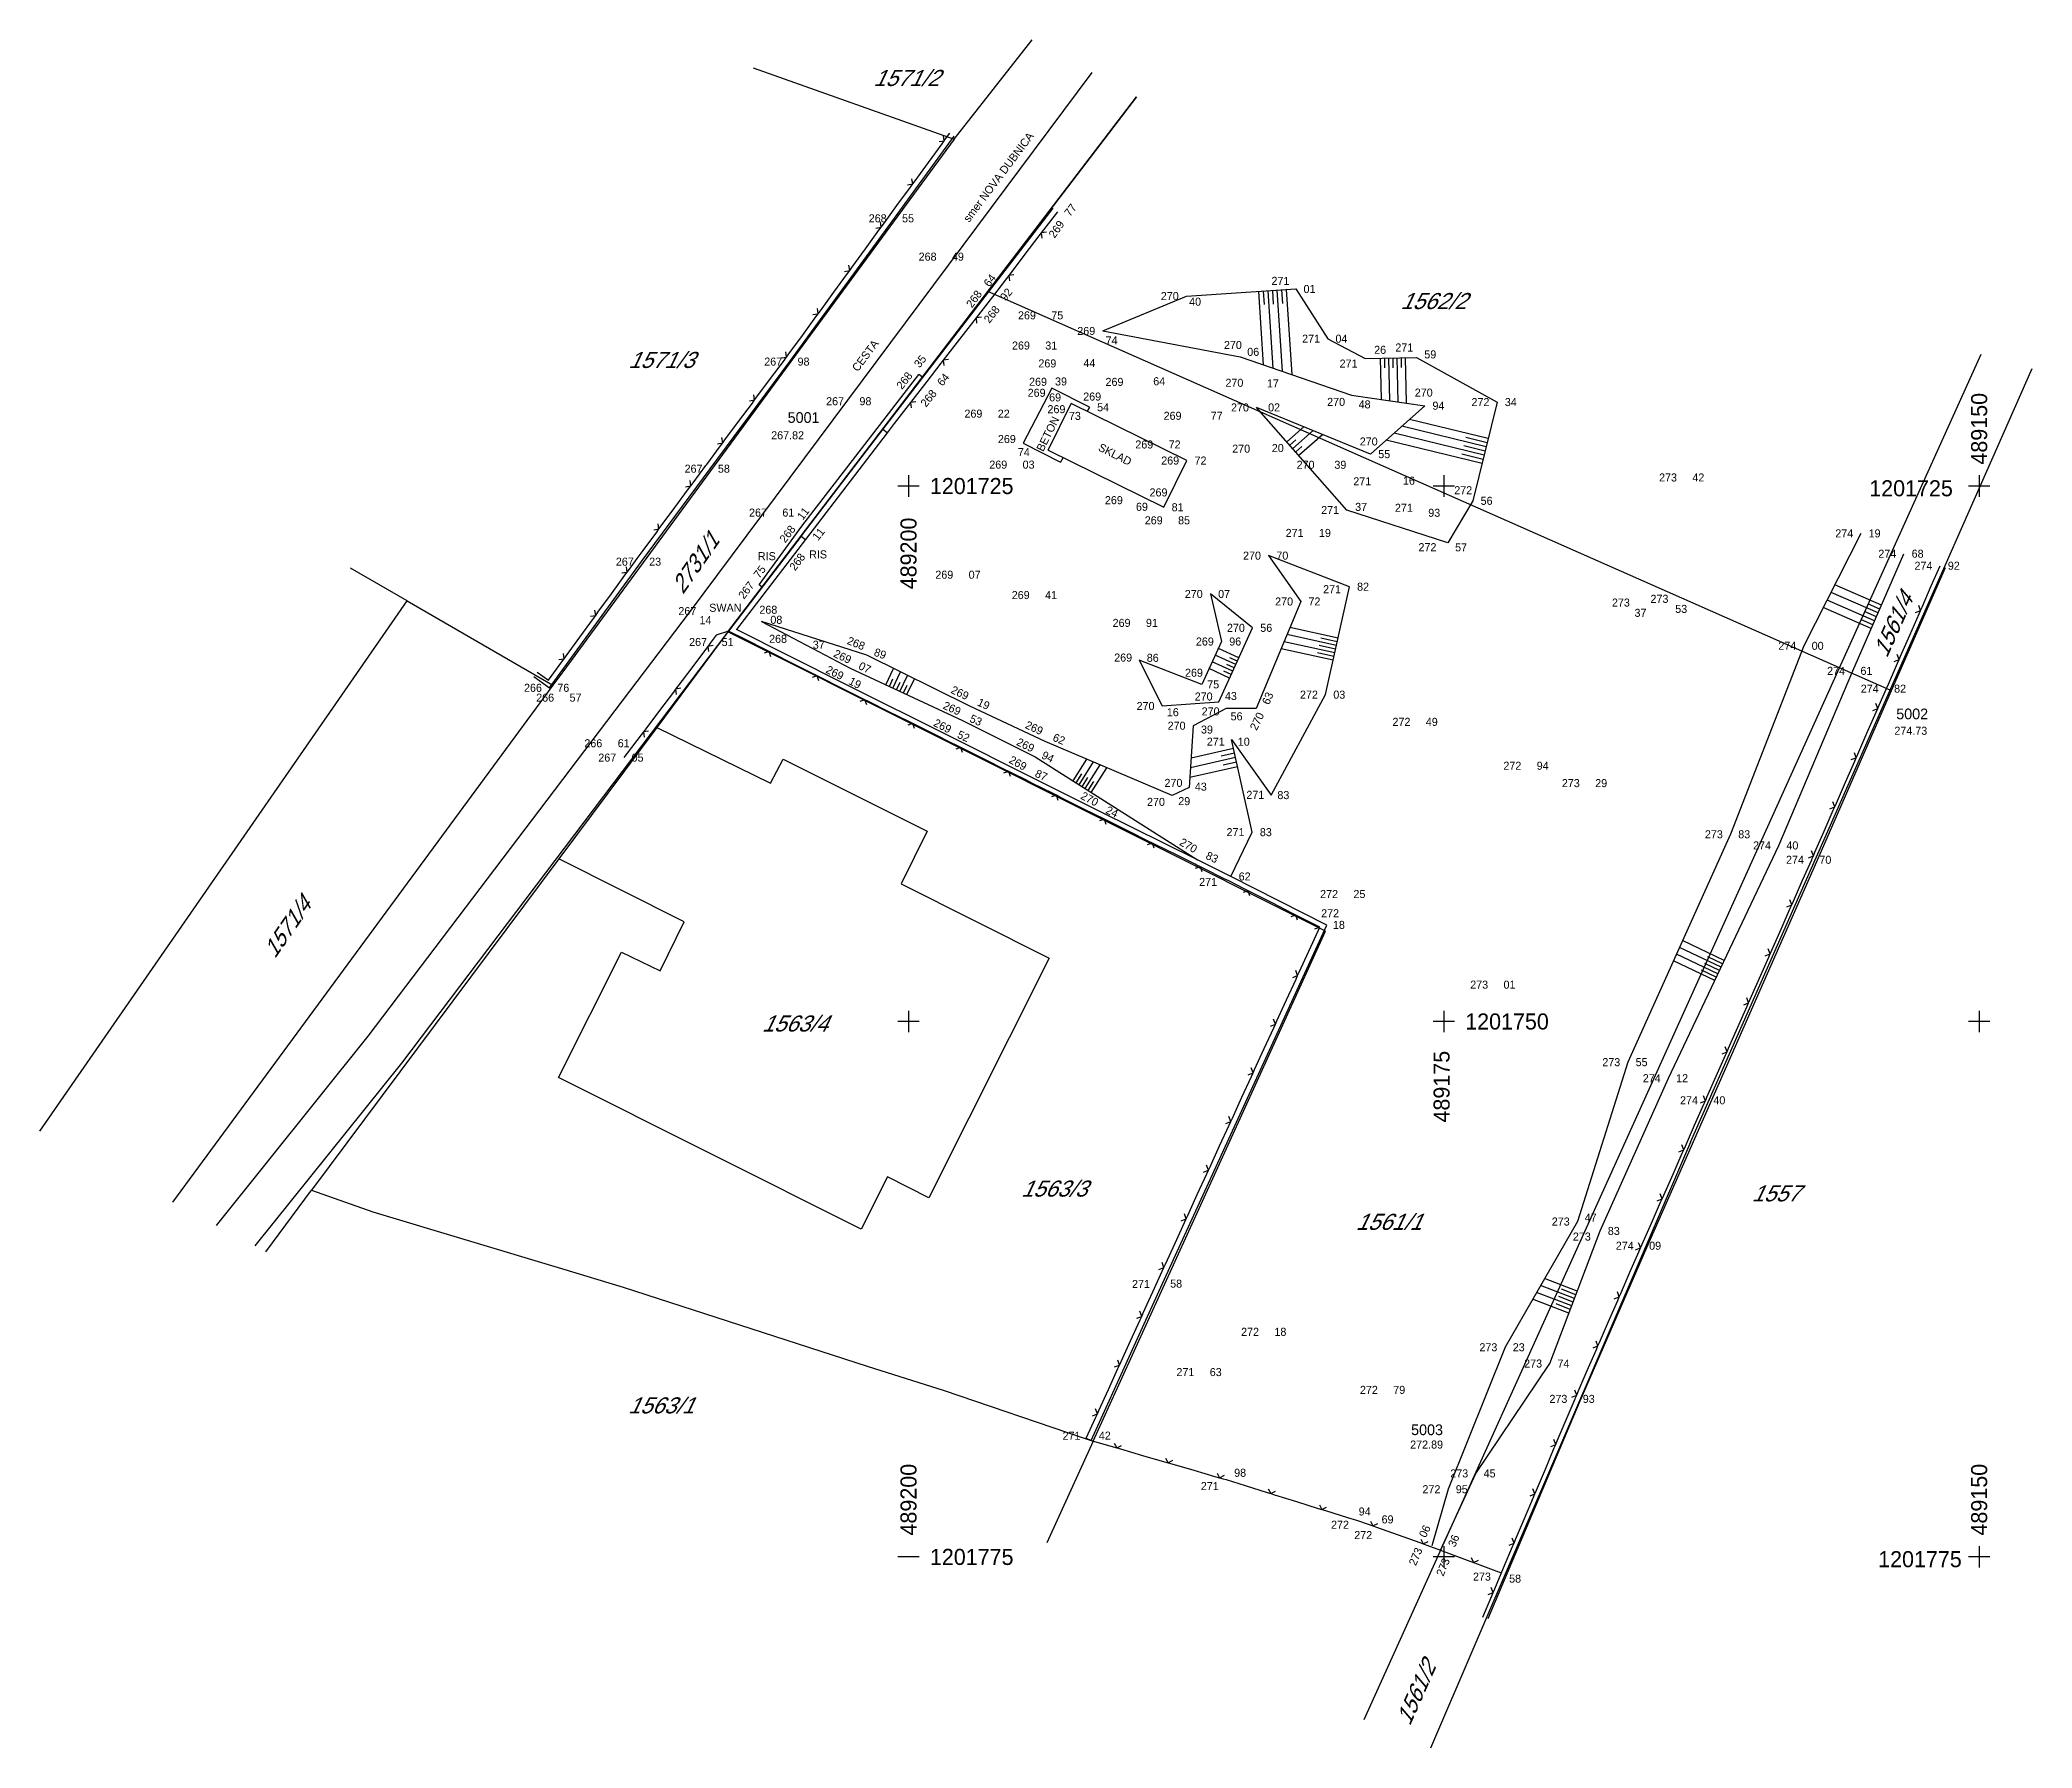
# Model space of a CAD drawing. Extents: x -489240.6 to -489147.5, y -1201783.9 to -1201704.2.
import ezdxf
from ezdxf.enums import TextEntityAlignment as Align

# ---------------------------------------------------------------- set-up
doc = ezdxf.new("R2010")
doc.units = 0
for name, pattern in [('4230', [0]), ('BODKOCIARKOVANA_2', [0]), ('DASHDOT', [0])]:
    doc.linetypes.add(name, pattern=pattern)
for name, color, linetype in [('10', 7, 'CONTINUOUS'), ('2', 7, 'CONTINUOUS'), ('21', 7, 'CONTINUOUS'), ('22', 7, 'CONTINUOUS'), ('30', 7, 'CONTINUOUS'), ('33', 7, 'CONTINUOUS'), ('34', 7, 'CONTINUOUS'), ('6', 7, 'CONTINUOUS')]:
    doc.layers.add(name, color=color, linetype=linetype)

msp = doc.modelspace()

# ---------------------------------------------------------------- texts
at = {"layer": '10', "color": 0, "linetype": 'CONTINUOUS'}
for s, rotation, p in [('smer NOVA DUBNICA', 53.06479, (-489195.797, -1201710.578)), ('CESTA', 53.06479, (-489202.017, -1201718.91)), ('BETON', 63.55517, (-489193.494, -1201722.564)), ('SKLAD', 333.21793, (-489190.353, -1201723.523)), ('RIS', 360, (-489206.616, -1201728.274)), ('RIS', 360, (-489204.222, -1201728.193)), ('SWAN', 360, (-489208.553, -1201730.683))]:
    msp.add_text(s, height=0.375, rotation=rotation, dxfattribs=at).set_placement(p, align=Align.MIDDLE)
at = {"layer": '2', "color": 0, "linetype": 'CONTINUOUS'}
for s, p in [('5001', (-489205.643, -1201722.052)), ('5002', (-489153.87, -1201735.891)), ('5003', (-489176.526, -1201769.313))]:
    msp.add_text(s, height=0.5, dxfattribs=at).set_placement(p)
at = {"layer": '33', "color": 0, "linetype": 'CONTINUOUS'}
for s, p in [('489150', (-489150, -1201724)), ('489200', (-489200, -1201729.822)), ('489175', (-489175.104, -1201754.718)), ('489200', (-489200, -1201774)), ('489150', (-489150, -1201774))]:
    msp.add_text(s, height=0.75, rotation=90, dxfattribs=at).set_placement(p, align=Align.MIDDLE_LEFT)
for s, p in [('1201725', (-489199, -1201725)), ('1201725', (-489155.131, -1201725.104)), ('1201750', (-489174, -1201750)), ('1201775', (-489199, -1201775)), ('1201775', (-489154.715, -1201775.104))]:
    msp.add_text(s, height=0.75, dxfattribs=at).set_placement(p, align=Align.MIDDLE_LEFT)
at = {"layer": '34', "color": 0, "linetype": 'CONTINUOUS', "oblique": 25.5}
for s, p in [('1571/2', (-489201.647, -1201706.322)), ('1562/2', (-489177.028, -1201716.738)), ('1571/3', (-489213.089, -1201719.488)), ('1563/4', (-489206.853, -1201750.47)), ('1563/3', (-489194.748, -1201758.178)), ('1557', (-489160.628, -1201758.4)), ('1561/1', (-489179.116, -1201759.731)), ('1563/1', (-489213.106, -1201768.3))]:
    msp.add_text(s, height=0.75, dxfattribs=at).set_placement(p)
for s, rotation, p in [('2731/1', 55.301, (-489210.536, -1201730.095)), ('1561/4', 65.889, (-489154.306, -1201733.059)), ('1571/4', 55.301, (-489229.589, -1201747.095)), ('1561/2', 66.006, (-489176.588, -1201782.922))]:
    msp.add_text(s, height=0.75, rotation=rotation, dxfattribs=at).set_placement(p)
at = {"layer": '6', "color": 0, "linetype": 'CONTINUOUS'}
for s, p in [('268', (-489201.02, -1201712.5)), ('268', (-489198.69, -1201714.29)), ('271', (-489182.211, -1201715.42)), ('270', (-489187.38, -1201716.13)), ('269', (-489194.05, -1201717.03)), ('269', (-489191.28, -1201717.76)), ('271', (-489180.78, -1201718.12)), ('267', (-489205.9, -1201719.19)), ('269', (-489194.33, -1201718.44)), ('269', (-489193.097, -1201719.275)), ('270', (-489184.432, -1201718.414)), ('271', (-489176.426, -1201718.532)), ('269', (-489193.532, -1201720.132)), ('269', (-489189.961, -1201720.138)), ('270', (-489184.362, -1201720.179)), ('271', (-489179.03, -1201719.283)), ('267', (-489203.01, -1201721.04)), ('269', (-489193.598, -1201720.646)), ('269', (-489191.003, -1201720.822)), ('270', (-489179.611, -1201721.072)), ('270', (-489175.519, -1201720.637)), ('272', (-489172.87, -1201721.08)), ('269', (-489196.55, -1201721.62)), ('269', (-489192.672, -1201721.411)), ('269', (-489187.249, -1201721.72)), ('270', (-489184.1, -1201721.33)), ('269', (-489194.988, -1201722.806)), ('270', (-489178.089, -1201722.92)), ('269', (-489188.57, -1201723.06)), ('269', (-489187.36, -1201723.81)), ('270', (-489184.045, -1201723.256)), ('267', (-489209.62, -1201724.19)), ('269', (-489195.39, -1201724)), ('270', (-489181.037, -1201724.007)), ('271', (-489178.39, -1201724.78)), ('273', (-489164.11, -1201724.6)), ('269', (-489189.99, -1201725.66)), ('269', (-489187.906, -1201725.298)), ('272', (-489173.675, -1201725.196)), ('267', (-489206.61, -1201726.24)), ('269', (-489188.13, -1201726.6)), ('271', (-489179.89, -1201726.12)), ('271', (-489176.446, -1201726.016)), ('271', (-489181.55, -1201727.19)), ('274', (-489155.88, -1201727.21)), ('267', (-489212.83, -1201728.53)), ('270', (-489183.54, -1201728.25)), ('272', (-489175.345, -1201727.854)), ('274', (-489153.87, -1201728.16)), ('269', (-489197.91, -1201729.14)), ('274', (-489152.18, -1201728.72)), ('269', (-489194.34, -1201730.09)), ('270', (-489186.26, -1201730.04)), ('270', (-489182.04, -1201730.39)), ('271', (-489179.8, -1201729.817)), ('273', (-489166.31, -1201730.44)), ('273', (-489164.511, -1201730.266)), ('267', (-489209.91, -1201730.84)), ('268', (-489206.128, -1201730.776)), ('267', (-489209.409, -1201732.283)), ('268', (-489205.674, -1201732.133)), ('269', (-489189.63, -1201731.39)), ('269', (-489185.74, -1201732.26)), ('270', (-489184.29, -1201731.62)), ('269', (-489189.556, -1201733.009)), ('274', (-489158.54, -1201732.46)), ('269', (-489186.25, -1201733.717)), ('274', (-489156.26, -1201733.63)), ('266', (-489217.12, -1201734.42)), ('266', (-489216.55, -1201734.88)), ('270', (-489185.797, -1201734.827)), ('272', (-489180.88, -1201734.74)), ('274', (-489154.69, -1201734.46)), ('270', (-489188.51, -1201735.27)), ('270', (-489185.472, -1201735.522)), ('272', (-489176.56, -1201736.01)), ('270', (-489187.06, -1201736.19)), ('271', (-489185.232, -1201736.936)), ('266', (-489214.3, -1201737.01)), ('267', (-489213.65, -1201737.68)), ('272', (-489171.38, -1201738.06)), ('270', (-489188.024, -1201739.747)), ('270', (-489187.207, -1201738.86)), ('271', (-489183.384, -1201739.418)), ('273', (-489168.65, -1201738.87)), ('271', (-489184.31, -1201741.16)), ('273', (-489161.97, -1201741.26)), ('274', (-489159.72, -1201741.78)), ('274', (-489158.18, -1201742.45)), ('271', (-489185.589, -1201743.484)), ('272', (-489179.94, -1201744.05)), ('272', (-489179.891, -1201744.947)), ('273', (-489172.93, -1201748.28)), ('273', (-489166.76, -1201751.9)), ('274', (-489164.87, -1201752.65)), ('274', (-489163.13, -1201753.68)), ('273', (-489169.12, -1201759.34)), ('273', (-489168.135, -1201760.042)), ('274', (-489166.13, -1201760.47)), ('271', (-489188.724, -1201762.255)), ('272', (-489183.63, -1201764.49)), ('273', (-489172.5, -1201765.21)), ('271', (-489186.65, -1201766.37)), ('273', (-489170.41, -1201765.97)), ('272', (-489178.08, -1201767.2)), ('273', (-489169.23, -1201767.62)), ('271', (-489191.968, -1201769.345)), ('273', (-489173.86, -1201771.1)), ('271', (-489185.511, -1201771.69)), ('272', (-489175.16, -1201771.84)), ('272', (-489179.43, -1201773.496)), ('272', (-489178.345, -1201773.98)), ('273', (-489172.801, -1201775.919))]:
    msp.add_text(s, height=0.375, dxfattribs=at).set_placement(p, align=Align.MIDDLE_RIGHT)
for s, p in [('55', (-489200.3, -1201712.5)), ('49', (-489197.97, -1201714.29)), ('40', (-489186.894, -1201716.393)), ('01', (-489181.55, -1201715.8)), ('75', (-489193.33, -1201717.03)), ('74', (-489190.794, -1201718.199)), ('04', (-489180.06, -1201718.12)), ('98', (-489205.18, -1201719.19)), ('31', (-489193.61, -1201718.44)), ('44', (-489191.832, -1201719.26)), ('06', (-489184.179, -1201718.736)), ('26', (-489178.252, -1201718.64)), ('59', (-489175.91, -1201718.854)), ('39', (-489193.156, -1201720.117)), ('64', (-489188.57, -1201720.107)), ('98', (-489202.29, -1201721.04)), ('69', (-489193.432, -1201720.861)), ('17', (-489183.262, -1201720.208)), ('34', (-489172.15, -1201721.08)), ('22', (-489195.83, -1201721.62)), ('73', (-489192.507, -1201721.725)), ('54', (-489191.19, -1201721.32)), ('77', (-489185.885, -1201721.72)), ('02', (-489183.205, -1201721.33)), ('48', (-489178.979, -1201721.188)), ('94', (-489175.53, -1201721.25)), ('267.82', (-489206.412, -1201722.631)), ('74', (-489194.892, -1201723.418)), ('72', (-489187.85, -1201723.06)), ('72', (-489186.64, -1201723.81)), ('20', (-489183.033, -1201723.227)), ('55', (-489178.06, -1201723.51)), ('58', (-489208.9, -1201724.19)), ('03', (-489194.67, -1201724)), ('39', (-489180.111, -1201724.007)), ('16', (-489176.909, -1201724.75)), ('42', (-489163.39, -1201724.6)), ('56', (-489173.28, -1201725.69)), ('61', (-489205.89, -1201726.24)), ('69', (-489189.377, -1201725.968)), ('81', (-489187.71, -1201725.99)), ('85', (-489187.41, -1201726.6)), ('37', (-489179.14, -1201725.973)), ('93', (-489175.726, -1201726.249)), ('19', (-489180.83, -1201727.19)), ('19', (-489155.16, -1201727.21)), ('23', (-489212.11, -1201728.53)), ('70', (-489182.82, -1201728.25)), ('57', (-489174.473, -1201727.862)), ('68', (-489153.15, -1201728.16)), ('07', (-489197.19, -1201729.14)), ('92', (-489151.46, -1201728.72)), ('41', (-489193.62, -1201730.09)), ('07', (-489185.54, -1201730.04)), ('72', (-489181.32, -1201730.39)), ('82', (-489179.05, -1201729.7)), ('14', (-489209.76, -1201731.263)), ('08', (-489206.45, -1201731.245)), ('37', (-489166.094, -1201730.92)), ('53', (-489164.191, -1201730.736)), ('51', (-489208.726, -1201732.284)), ('91', (-489188.91, -1201731.39)), ('96', (-489185.02, -1201732.26)), ('56', (-489183.57, -1201731.62)), ('37', (-489204.47, -1201732.409)), ('86', (-489188.872, -1201733.021)), ('00', (-489157.82, -1201732.46)), ('61', (-489155.54, -1201733.63)), ('76', (-489216.4, -1201734.42)), ('57', (-489215.83, -1201734.88)), ('75', (-489186.049, -1201734.26)), ('43', (-489185.222, -1201734.803)), ('03', (-489180.16, -1201734.74)), ('82', (-489153.97, -1201734.46)), ('16', (-489187.935, -1201735.56)), ('56', (-489184.957, -1201735.752)), ('49', (-489175.84, -1201736.01)), ('39', (-489186.34, -1201736.371)), ('10', (-489184.621, -1201736.937)), ('274.73', (-489153.957, -1201736.426)), ('61', (-489213.58, -1201737.01)), ('05', (-489212.93, -1201737.68)), ('94', (-489170.66, -1201738.06)), ('29', (-489187.4, -1201739.712)), ('43', (-489186.626, -1201739.035)), ('83', (-489182.772, -1201739.43)), ('29', (-489167.93, -1201738.87)), ('83', (-489183.59, -1201741.16)), ('83', (-489161.25, -1201741.26)), ('40', (-489159, -1201741.78)), ('70', (-489157.46, -1201742.45)), ('62', (-489184.58, -1201743.23)), ('25', (-489179.22, -1201744.05)), ('18', (-489180.178, -1201745.49)), ('01', (-489172.21, -1201748.28)), ('55', (-489166.04, -1201751.9)), ('12', (-489164.15, -1201752.65)), ('40', (-489162.41, -1201753.68)), ('47', (-489168.418, -1201759.153)), ('83', (-489167.34, -1201759.78)), ('09', (-489165.41, -1201760.47)), ('58', (-489187.78, -1201762.24)), ('18', (-489182.91, -1201764.49)), ('23', (-489171.78, -1201765.21)), ('63', (-489185.93, -1201766.37)), ('74', (-489169.69, -1201765.97)), ('79', (-489177.36, -1201767.2)), ('93', (-489168.51, -1201767.62)), ('42', (-489191.11, -1201769.336)), ('272.89', (-489176.57, -1201769.753)), ('98', (-489184.791, -1201771.071)), ('45', (-489173.14, -1201771.1)), ('95', (-489174.44, -1201771.84)), ('94', (-489178.973, -1201772.877)), ('69', (-489177.906, -1201773.248)), ('58', (-489171.95, -1201776.013))]:
    msp.add_text(s, height=0.375, dxfattribs=at).set_placement(p, align=Align.MIDDLE_LEFT)
for s, rotation, p in [('77', 52.58308, (-489192.605, -1201712.337)), ('64', 53.12375, (-489196.373, -1201715.621)), ('92', 50.86107, (-489195.615, -1201716.27)), ('35', 51.88589, (-489199.628, -1201719.396)), ('64', 51.03667, (-489198.554, -1201720.248)), ('11', 53.09499, (-489205.086, -1201726.509)), ('11', 52.24548, (-489204.371, -1201727.465)), ('75', 53.16219, (-489207.118, -1201729.227)), ('89', 340.46746, (-489201.586, -1201732.732)), ('19', 332.93148, (-489202.744, -1201734.065)), ('07', 334.61591, (-489202.289, -1201733.36)), ('63', 67.49384, (-489183.333, -1201735.168)), ('53', 336.90988, (-489197.106, -1201735.824)), ('19', 335.47652, (-489196.745, -1201735.061)), ('52', 334.88926, (-489197.681, -1201736.566)), ('62', 337.44543, (-489193.226, -1201736.707)), ('94', 333.92103, (-489193.74, -1201737.524)), ('87', 335.60568, (-489194.05, -1201738.385)), ('24', 334.54477, (-489190.745, -1201740.09)), ('83', 335.88898, (-489186.076, -1201742.22)), ('06', 64.1962, (-489176.011, -1201774.052)), ('36', 67.09476, (-489174.646, -1201774.499))]:
    msp.add_text(s, height=0.375, rotation=rotation, dxfattribs=at).set_placement(p, align=Align.MIDDLE_LEFT)
for s, rotation, p in [('269', 54.82118, (-489192.849, -1201712.667)), ('268', 53.7845, (-489196.692, -1201715.925)), ('268', 52.07222, (-489195.855, -1201716.654)), ('268', 51.92179, (-489199.934, -1201719.744)), ('268', 51.08541, (-489198.799, -1201720.576)), ('268', 52.49586, (-489205.397, -1201726.906)), ('268', 53.15836, (-489204.942, -1201728.205)), ('267', 52.6384, (-489207.324, -1201729.532)), ('268', 338.01489, (-489202.058, -1201732.502)), ('269', 334.70195, (-489202.702, -1201733.143)), ('269', 333.49007, (-489203.062, -1201733.903)), ('269', 334.5745, (-489197.217, -1201734.835)), ('269', 335.87693, (-489197.585, -1201735.553)), ('270', 64.08333, (-489183.543, -1201735.606)), ('269', 332.80707, (-489198.037, -1201736.395)), ('269', 335.11061, (-489193.749, -1201736.47)), ('269', 331.09367, (-489194.521, -1201738.139)), ('269', 334.03791, (-489194.158, -1201737.276)), ('270', 332.28064, (-489191.169, -1201739.804)), ('270', 330.37968, (-489186.561, -1201741.991)), ('273', 67.52057, (-489176.158, -1201774.594)), ('273', 67.38637, (-489174.875, -1201775.086))]:
    msp.add_text(s, height=0.375, rotation=rotation, dxfattribs=at).set_placement(p, align=Align.MIDDLE_RIGHT)

# ---------------------------------------------------------------- linework, layer by layer
at = {"layer": '21', "color": 0, "linetype": 'CONTINUOUS'}
for p, q in [((-489198.327, -1201708.877), (-489198.363, -1201708.631)), ((-489198.327, -1201708.877), (-489198.222, -1201708.734)), ((-489198.222, -1201708.734), (-489198.064, -1201708.517)), ((-489199.063, -1201709.887), (-489198.431, -1201709.021)), ((-489198.573, -1201708.917), (-489198.327, -1201708.877)), ((-489198.431, -1201709.021), (-489198.327, -1201708.877)), ((-489199.8, -1201710.897), (-489199.837, -1201710.65)), ((-489199.695, -1201710.754), (-489199.063, -1201709.887)), ((-489200.537, -1201711.907), (-489199.905, -1201711.04)), ((-489200.046, -1201710.937), (-489199.8, -1201710.897)), ((-489199.905, -1201711.04), (-489199.8, -1201710.897)), ((-489199.8, -1201710.897), (-489199.695, -1201710.754)), ((-489201.169, -1201712.773), (-489200.537, -1201711.907)), ((-489193.04, -1201712.19), (-489193.692, -1201713.042)), ((-489202.01, -1201713.927), (-489201.378, -1201713.06)), ((-489201.519, -1201712.957), (-489201.273, -1201712.917)), ((-489201.378, -1201713.06), (-489201.273, -1201712.917)), ((-489201.273, -1201712.917), (-489201.31, -1201712.67)), ((-489201.273, -1201712.917), (-489201.169, -1201712.773)), ((-489193.908, -1201713.323), (-489194.56, -1201714.175)), ((-489193.8, -1201713.182), (-489193.908, -1201713.323)), ((-489193.692, -1201713.042), (-489193.8, -1201713.182)), ((-489193.553, -1201713.148), (-489193.8, -1201713.182)), ((-489193.8, -1201713.182), (-489193.769, -1201713.43)), ((-489202.642, -1201714.793), (-489202.01, -1201713.927)), ((-489194.56, -1201714.175), (-489195.212, -1201715.026)), ((-489203.483, -1201715.946), (-489202.851, -1201715.08)), ((-489202.993, -1201714.977), (-489202.747, -1201714.936)), ((-489202.851, -1201715.08), (-489202.747, -1201714.936)), ((-489202.747, -1201714.936), (-489202.783, -1201714.69)), ((-489202.747, -1201714.936), (-489202.642, -1201714.793)), ((-489195.428, -1201715.308), (-489196.08, -1201716.16)), ((-489195.32, -1201715.167), (-489195.428, -1201715.308)), ((-489195.212, -1201715.026), (-489195.32, -1201715.167)), ((-489195.073, -1201715.133), (-489195.32, -1201715.167)), ((-489195.32, -1201715.167), (-489195.289, -1201715.415)), ((-489204.115, -1201716.813), (-489203.483, -1201715.946)), ((-489204.956, -1201717.966), (-489204.324, -1201717.1)), ((-489204.466, -1201716.996), (-489204.22, -1201716.956)), ((-489204.324, -1201717.1), (-489204.22, -1201716.956)), ((-489204.22, -1201716.956), (-489204.257, -1201716.71)), ((-489204.22, -1201716.956), (-489204.115, -1201716.813)), ((-489196.845, -1201717.148), (-489196.954, -1201717.288)), ((-489196.737, -1201717.008), (-489196.845, -1201717.148)), ((-489196.598, -1201717.115), (-489196.845, -1201717.148)), ((-489196.845, -1201717.148), (-489196.816, -1201717.395)), ((-489205.589, -1201718.833), (-489204.956, -1201717.966)), ((-489197.611, -1201718.136), (-489198.268, -1201718.984)), ((-489196.954, -1201717.288), (-489197.611, -1201718.136)), ((-489205.693, -1201718.976), (-489205.73, -1201718.729)), ((-489205.693, -1201718.976), (-489205.589, -1201718.833)), ((-489198.268, -1201718.984), (-489198.377, -1201719.124)), ((-489207.079, -1201720.84), (-489206.439, -1201719.979)), ((-489206.439, -1201719.979), (-489205.798, -1201719.119)), ((-489199.325, -1201719.938), (-489199.52, -1201719.79)), ((-489198.485, -1201719.264), (-489199.142, -1201720.112)), ((-489198.377, -1201719.124), (-489198.485, -1201719.264)), ((-489198.13, -1201719.091), (-489198.377, -1201719.124)), ((-489198.377, -1201719.124), (-489198.347, -1201719.372)), ((-489207.185, -1201720.982), (-489207.219, -1201720.735)), ((-489207.185, -1201720.982), (-489207.079, -1201720.84)), ((-489199.142, -1201720.112), (-489199.799, -1201720.96)), ((-489207.931, -1201721.985), (-489207.291, -1201721.125)), ((-489207.431, -1201721.02), (-489207.185, -1201720.982)), ((-489207.291, -1201721.125), (-489207.185, -1201720.982)), ((-489200.017, -1201721.241), (-489200.674, -1201722.088)), ((-489199.908, -1201721.1), (-489200.017, -1201721.241)), ((-489199.799, -1201720.96), (-489199.908, -1201721.1)), ((-489199.661, -1201721.067), (-489199.908, -1201721.1)), ((-489199.908, -1201721.1), (-489199.878, -1201721.348)), ((-489191.55, -1201721.32), (-489191.65, -1201721.511)), ((-489208.677, -1201722.988), (-489208.712, -1201722.741)), ((-489208.571, -1201722.846), (-489207.931, -1201721.985)), ((-489201.002, -1201722.512), (-489204.81, -1201727.49)), ((-489201.002, -1201722.512), (-489201.2, -1201722.36)), ((-489200.674, -1201722.088), (-489201.002, -1201722.512)), ((-489209.423, -1201723.991), (-489208.783, -1201723.13)), ((-489208.923, -1201723.026), (-489208.677, -1201722.988)), ((-489208.783, -1201723.13), (-489208.677, -1201722.988)), ((-489208.677, -1201722.988), (-489208.571, -1201722.846)), ((-489192.78, -1201723.661), (-489192.9, -1201723.89)), ((-489210.91, -1201726.001), (-489210.272, -1201725.138)), ((-489210.413, -1201725.034), (-489210.167, -1201724.996)), ((-489210.272, -1201725.138), (-489210.167, -1201724.996)), ((-489210.167, -1201724.996), (-489210.202, -1201724.749)), ((-489210.167, -1201724.996), (-489210.061, -1201724.853)), ((-489211.548, -1201726.863), (-489210.91, -1201726.001)), ((-489212.397, -1201728.011), (-489211.759, -1201727.148)), ((-489211.9, -1201727.044), (-489211.653, -1201727.006)), ((-489211.759, -1201727.148), (-489211.653, -1201727.006)), ((-489211.653, -1201727.006), (-489211.688, -1201726.759)), ((-489211.653, -1201727.006), (-489211.548, -1201726.863)), ((-489205.01, -1201727.34), (-489208.41, -1201731.77)), ((-489205.01, -1201727.34), (-489204.81, -1201727.49)), ((-489204.81, -1201727.49), (-489208.03, -1201731.7)), ((-489213.871, -1201730.029), (-489213.24, -1201729.163)), ((-489213.381, -1201729.059), (-489213.135, -1201729.019)), ((-489213.24, -1201729.163), (-489213.135, -1201729.019)), ((-489213.135, -1201729.019), (-489213.172, -1201728.773)), ((-489213.135, -1201729.019), (-489213.031, -1201728.876)), ((-489152.233, -1201729.665), (-489151.82, -1201728.72)), ((-489214.503, -1201730.896), (-489213.871, -1201730.029)), ((-489206.841, -1201729.726), (-489206.98, -1201729.62)), ((-489152.663, -1201730.648), (-489152.233, -1201729.665)), ((-489214.853, -1201731.08), (-489214.607, -1201731.04)), ((-489214.712, -1201731.183), (-489214.607, -1201731.04)), ((-489214.607, -1201731.04), (-489214.644, -1201730.793)), ((-489214.607, -1201731.04), (-489214.503, -1201730.896)), ((-489153.235, -1201731.956), (-489152.805, -1201730.973)), ((-489152.966, -1201730.903), (-489152.734, -1201730.811)), ((-489152.734, -1201730.811), (-489152.823, -1201730.578)), ((-489152.805, -1201730.973), (-489152.734, -1201730.811)), ((-489152.734, -1201730.811), (-489152.663, -1201730.648)), ((-489215.975, -1201732.917), (-489215.343, -1201732.05)), ((-489215.343, -1201732.05), (-489214.712, -1201731.183)), ((-489207.617, -1201732.17), (-489208.41, -1201731.77)), ((-489153.665, -1201732.938), (-489153.235, -1201731.956)), ((-489216.079, -1201733.061), (-489216.116, -1201732.814)), ((-489216.079, -1201733.061), (-489215.975, -1201732.917)), ((-489209.476, -1201732.627), (-489210.122, -1201733.483)), ((-489209.369, -1201732.486), (-489209.476, -1201732.627)), ((-489209.262, -1201732.344), (-489209.369, -1201732.486)), ((-489209.123, -1201732.449), (-489209.369, -1201732.486)), ((-489209.369, -1201732.486), (-489209.336, -1201732.733)), ((-489206.659, -1201732.652), (-489207.617, -1201732.17)), ((-489206.501, -1201732.732), (-489206.738, -1201732.809)), ((-489206.501, -1201732.732), (-489206.659, -1201732.652)), ((-489206.421, -1201732.968), (-489206.501, -1201732.732)), ((-489206.342, -1201732.812), (-489206.501, -1201732.732)), ((-489205.385, -1201733.295), (-489206.342, -1201732.812)), ((-489153.736, -1201733.101), (-489153.825, -1201732.868)), ((-489153.736, -1201733.101), (-489153.665, -1201732.938)), ((-489217.492, -1201733.888), (-489216.76, -1201734.42)), ((-489217.344, -1201733.685), (-489216.815, -1201734.071)), ((-489216.815, -1201734.071), (-489216.184, -1201733.204)), ((-489216.325, -1201733.101), (-489216.079, -1201733.061)), ((-489216.184, -1201733.204), (-489216.079, -1201733.061)), ((-489210.122, -1201733.483), (-489210.768, -1201734.339)), ((-489204.427, -1201733.778), (-489205.385, -1201733.295)), ((-489204.268, -1201733.858), (-489204.506, -1201733.934)), ((-489204.268, -1201733.858), (-489204.427, -1201733.778)), ((-489204.189, -1201734.094), (-489204.268, -1201733.858)), ((-489204.11, -1201733.937), (-489204.268, -1201733.858)), ((-489203.152, -1201734.42), (-489204.11, -1201733.937)), ((-489154.237, -1201734.246), (-489153.807, -1201733.264)), ((-489153.967, -1201733.194), (-489153.736, -1201733.101)), ((-489153.807, -1201733.264), (-489153.736, -1201733.101)), ((-489210.982, -1201734.623), (-489211.628, -1201735.479)), ((-489210.875, -1201734.481), (-489210.982, -1201734.623)), ((-489210.768, -1201734.339), (-489210.875, -1201734.481)), ((-489210.629, -1201734.445), (-489210.875, -1201734.481)), ((-489210.875, -1201734.481), (-489210.843, -1201734.728)), ((-489202.033, -1201734.978), (-489202.192, -1201734.899)), ((-489211.628, -1201735.479), (-489212.274, -1201736.335)), ((-489202.033, -1201734.978), (-489202.27, -1201735.055)), ((-489201.953, -1201735.213), (-489202.033, -1201734.978)), ((-489201.875, -1201735.057), (-489202.033, -1201734.978)), ((-489200.915, -1201735.535), (-489201.875, -1201735.057)), ((-489199.955, -1201736.013), (-489200.915, -1201735.535)), ((-489155.237, -1201736.537), (-489154.808, -1201735.554)), ((-489154.968, -1201735.484), (-489154.737, -1201735.392)), ((-489154.737, -1201735.392), (-489154.826, -1201735.159)), ((-489154.808, -1201735.554), (-489154.737, -1201735.392)), ((-489154.737, -1201735.392), (-489154.666, -1201735.229)), ((-489212.488, -1201736.618), (-489213.135, -1201737.474)), ((-489212.381, -1201736.476), (-489212.488, -1201736.618)), ((-489212.274, -1201736.335), (-489212.381, -1201736.476)), ((-489212.135, -1201736.44), (-489212.381, -1201736.476)), ((-489212.381, -1201736.476), (-489212.349, -1201736.723)), ((-489199.796, -1201736.092), (-489200.033, -1201736.17)), ((-489199.796, -1201736.092), (-489199.955, -1201736.013)), ((-489199.715, -1201736.328), (-489199.796, -1201736.092)), ((-489199.637, -1201736.171), (-489199.796, -1201736.092)), ((-489198.677, -1201736.649), (-489199.637, -1201736.171)), ((-489155.667, -1201737.52), (-489155.237, -1201736.537)), ((-489213.135, -1201737.474), (-489213.29, -1201737.68)), ((-489197.558, -1201737.207), (-489197.795, -1201737.284)), ((-489197.558, -1201737.207), (-489197.717, -1201737.128)), ((-489197.477, -1201737.443), (-489197.558, -1201737.207)), ((-489197.399, -1201737.286), (-489197.558, -1201737.207)), ((-489196.439, -1201737.765), (-489197.399, -1201737.286)), ((-489155.969, -1201737.775), (-489155.738, -1201737.683)), ((-489155.738, -1201737.683), (-489155.827, -1201737.45)), ((-489155.809, -1201737.845), (-489155.738, -1201737.683)), ((-489155.738, -1201737.683), (-489155.667, -1201737.52)), ((-489195.479, -1201738.243), (-489196.439, -1201737.765)), ((-489195.321, -1201738.322), (-489195.558, -1201738.4)), ((-489195.321, -1201738.322), (-489195.479, -1201738.243)), ((-489195.24, -1201738.558), (-489195.321, -1201738.322)), ((-489195.162, -1201738.402), (-489195.321, -1201738.322)), ((-489156.238, -1201738.828), (-489155.809, -1201737.845)), ((-489193.244, -1201739.362), (-489194.202, -1201738.881)), ((-489193.085, -1201739.441), (-489193.322, -1201739.518)), ((-489193.085, -1201739.441), (-489193.244, -1201739.362)), ((-489193.005, -1201739.677), (-489193.085, -1201739.441)), ((-489192.926, -1201739.521), (-489193.085, -1201739.441)), ((-489191.968, -1201740.002), (-489192.926, -1201739.521)), ((-489156.667, -1201739.811), (-489156.238, -1201738.828)), ((-489190.849, -1201740.56), (-489191.008, -1201740.482)), ((-489157.239, -1201741.119), (-489156.809, -1201740.136)), ((-489156.97, -1201740.066), (-489156.738, -1201739.974)), ((-489156.738, -1201739.974), (-489156.828, -1201739.741)), ((-489156.809, -1201740.136), (-489156.738, -1201739.974)), ((-489156.738, -1201739.974), (-489156.667, -1201739.811)), ((-489190.849, -1201740.56), (-489191.086, -1201740.638)), ((-489190.768, -1201740.796), (-489190.849, -1201740.56)), ((-489190.69, -1201740.639), (-489190.849, -1201740.56)), ((-489189.729, -1201741.115), (-489190.69, -1201740.639)), ((-489188.768, -1201741.592), (-489189.729, -1201741.115)), ((-489184.94, -1201743.23), (-489183.95, -1201741.16)), ((-489157.668, -1201742.102), (-489157.239, -1201741.119)), ((-489188.609, -1201741.671), (-489188.846, -1201741.749)), ((-489188.609, -1201741.671), (-489188.768, -1201741.592)), ((-489188.528, -1201741.906), (-489188.609, -1201741.671)), ((-489188.45, -1201741.749), (-489188.609, -1201741.671)), ((-489187.489, -1201742.226), (-489188.45, -1201741.749)), ((-489157.971, -1201742.357), (-489157.739, -1201742.265)), ((-489157.739, -1201742.265), (-489157.828, -1201742.032)), ((-489157.81, -1201742.427), (-489157.739, -1201742.265)), ((-489157.739, -1201742.265), (-489157.668, -1201742.102)), ((-489186.37, -1201742.781), (-489186.606, -1201742.859)), ((-489186.37, -1201742.781), (-489186.529, -1201742.702)), ((-489186.288, -1201743.017), (-489186.37, -1201742.781)), ((-489186.211, -1201742.86), (-489186.37, -1201742.781)), ((-489185.25, -1201743.337), (-489186.211, -1201742.86)), ((-489184.135, -1201743.901), (-489184.372, -1201743.977)), ((-489184.135, -1201743.901), (-489184.293, -1201743.821)), ((-489184.056, -1201744.138), (-489184.135, -1201743.901)), ((-489183.976, -1201743.982), (-489184.135, -1201743.901)), ((-489183.02, -1201744.467), (-489183.976, -1201743.982)), ((-489158.675, -1201744.39), (-489158.243, -1201743.409)), ((-489182.064, -1201744.953), (-489183.02, -1201744.467)), ((-489181.906, -1201745.033), (-489182.143, -1201745.109)), ((-489181.906, -1201745.033), (-489182.064, -1201744.953)), ((-489181.827, -1201745.269), (-489181.906, -1201745.033)), ((-489181.747, -1201745.113), (-489181.906, -1201745.033)), ((-489180.791, -1201745.599), (-489181.747, -1201745.113)), ((-489159.251, -1201745.696), (-489158.818, -1201744.715)), ((-489158.979, -1201744.645), (-489158.747, -1201744.553)), ((-489158.747, -1201744.553), (-489158.835, -1201744.32)), ((-489158.818, -1201744.715), (-489158.747, -1201744.553)), ((-489158.747, -1201744.553), (-489158.675, -1201744.39)), ((-489181.304, -1201746.719), (-489180.857, -1201745.744)), ((-489181.017, -1201745.671), (-489180.807, -1201745.592)), ((-489180.857, -1201745.744), (-489180.791, -1201745.599)), ((-489159.684, -1201746.678), (-489159.251, -1201745.696)), ((-489181.751, -1201747.694), (-489181.304, -1201746.719)), ((-489159.987, -1201746.932), (-489159.755, -1201746.84)), ((-489159.755, -1201746.84), (-489159.844, -1201746.607)), ((-489159.827, -1201747.003), (-489159.755, -1201746.84)), ((-489159.755, -1201746.84), (-489159.684, -1201746.678)), ((-489182.058, -1201747.944), (-489181.825, -1201747.855)), ((-489181.825, -1201747.855), (-489181.91, -1201747.621)), ((-489181.899, -1201748.017), (-489181.825, -1201747.855)), ((-489181.825, -1201747.855), (-489181.751, -1201747.694)), ((-489160.259, -1201747.984), (-489159.827, -1201747.003)), ((-489182.346, -1201748.992), (-489181.899, -1201748.017)), ((-489160.692, -1201748.966), (-489160.259, -1201747.984)), ((-489182.792, -1201749.967), (-489182.346, -1201748.992)), ((-489161.268, -1201750.272), (-489160.835, -1201749.29)), ((-489160.995, -1201749.22), (-489160.764, -1201749.128)), ((-489160.764, -1201749.128), (-489160.852, -1201748.895)), ((-489160.835, -1201749.29), (-489160.764, -1201749.128)), ((-489160.764, -1201749.128), (-489160.692, -1201748.966)), ((-489183.387, -1201751.265), (-489182.94, -1201750.29)), ((-489183.099, -1201750.217), (-489182.866, -1201750.128)), ((-489182.866, -1201750.128), (-489182.951, -1201749.894)), ((-489182.94, -1201750.29), (-489182.866, -1201750.128)), ((-489182.866, -1201750.128), (-489182.792, -1201749.967)), ((-489161.7, -1201751.253), (-489161.268, -1201750.272)), ((-489183.834, -1201752.24), (-489183.387, -1201751.265)), ((-489162.276, -1201752.559), (-489161.843, -1201751.578)), ((-489162.004, -1201751.507), (-489161.772, -1201751.416)), ((-489161.772, -1201751.416), (-489161.86, -1201751.183)), ((-489161.843, -1201751.578), (-489161.772, -1201751.416)), ((-489161.772, -1201751.416), (-489161.7, -1201751.253)), ((-489184.428, -1201753.537), (-489183.982, -1201752.562)), ((-489184.141, -1201752.49), (-489183.908, -1201752.401)), ((-489183.908, -1201752.401), (-489183.993, -1201752.167)), ((-489183.982, -1201752.562), (-489183.908, -1201752.401)), ((-489183.908, -1201752.401), (-489183.834, -1201752.24)), ((-489162.709, -1201753.541), (-489162.276, -1201752.559)), ((-489184.949, -1201754.674), (-489185.034, -1201754.44)), ((-489184.875, -1201754.512), (-489184.428, -1201753.537)), ((-489163.285, -1201754.847), (-489162.852, -1201753.866)), ((-489163.012, -1201753.795), (-489162.78, -1201753.703)), ((-489162.852, -1201753.866), (-489162.78, -1201753.703)), ((-489185.47, -1201755.81), (-489185.023, -1201754.835)), ((-489185.182, -1201754.762), (-489184.949, -1201754.674)), ((-489185.023, -1201754.835), (-489184.949, -1201754.674)), ((-489184.949, -1201754.674), (-489184.875, -1201754.512)), ((-489163.719, -1201755.828), (-489163.285, -1201754.847)), ((-489185.916, -1201756.785), (-489185.47, -1201755.81)), ((-489164.296, -1201757.133), (-489163.862, -1201756.152)), ((-489164.022, -1201756.082), (-489163.791, -1201755.99)), ((-489163.791, -1201755.99), (-489163.879, -1201755.757)), ((-489163.862, -1201756.152), (-489163.791, -1201755.99)), ((-489163.791, -1201755.99), (-489163.719, -1201755.828)), ((-489186.511, -1201758.083), (-489186.064, -1201757.108)), ((-489186.223, -1201757.035), (-489185.99, -1201756.947)), ((-489185.99, -1201756.947), (-489186.075, -1201756.712)), ((-489186.064, -1201757.108), (-489185.99, -1201756.947)), ((-489185.99, -1201756.947), (-489185.916, -1201756.785)), ((-489164.729, -1201758.114), (-489164.296, -1201757.133)), ((-489186.958, -1201759.058), (-489186.511, -1201758.083)), ((-489164.801, -1201758.277), (-489164.889, -1201758.044)), ((-489164.801, -1201758.277), (-489164.729, -1201758.114)), ((-489187.032, -1201759.219), (-489187.117, -1201758.985)), ((-489187.032, -1201759.219), (-489186.958, -1201759.058)), ((-489165.306, -1201759.42), (-489164.873, -1201758.439)), ((-489165.033, -1201758.368), (-489164.801, -1201758.277)), ((-489164.873, -1201758.439), (-489164.801, -1201758.277)), ((-489187.552, -1201760.356), (-489187.106, -1201759.381)), ((-489187.265, -1201759.308), (-489187.032, -1201759.219)), ((-489187.106, -1201759.381), (-489187.032, -1201759.219)), ((-489165.74, -1201760.401), (-489165.306, -1201759.42)), ((-489187.999, -1201761.331), (-489187.552, -1201760.356)), ((-489166.308, -1201761.711), (-489165.881, -1201760.727)), ((-489166.042, -1201760.657), (-489165.811, -1201760.564)), ((-489165.881, -1201760.727), (-489165.811, -1201760.564)), ((-489188.306, -1201761.581), (-489188.073, -1201761.492)), ((-489188.073, -1201761.492), (-489188.158, -1201761.258)), ((-489188.147, -1201761.654), (-489188.073, -1201761.492)), ((-489188.073, -1201761.492), (-489187.999, -1201761.331)), ((-489166.734, -1201762.695), (-489166.308, -1201761.711)), ((-489189.036, -1201763.605), (-489188.592, -1201762.629)), ((-489166.805, -1201762.857), (-489166.895, -1201762.625)), ((-489166.805, -1201762.857), (-489166.734, -1201762.695)), ((-489189.11, -1201763.767), (-489189.196, -1201763.533)), ((-489189.11, -1201763.767), (-489189.036, -1201763.605)), ((-489167.302, -1201764.004), (-489166.876, -1201763.02)), ((-489167.036, -1201762.951), (-489166.805, -1201762.857)), ((-489166.876, -1201763.02), (-489166.805, -1201762.857)), ((-489189.628, -1201764.905), (-489189.183, -1201763.929)), ((-489189.343, -1201763.856), (-489189.11, -1201763.767)), ((-489189.183, -1201763.929), (-489189.11, -1201763.767)), ((-489167.729, -1201764.988), (-489167.302, -1201764.004)), ((-489190.072, -1201765.881), (-489189.628, -1201764.905)), ((-489168.297, -1201766.298), (-489167.87, -1201765.314)), ((-489168.031, -1201765.244), (-489167.8, -1201765.151)), ((-489167.8, -1201765.151), (-489167.89, -1201764.919)), ((-489167.87, -1201765.314), (-489167.8, -1201765.151)), ((-489167.8, -1201765.151), (-489167.729, -1201764.988)), ((-489190.663, -1201767.18), (-489190.219, -1201766.204)), ((-489190.378, -1201766.132), (-489190.145, -1201766.043)), ((-489190.145, -1201766.043), (-489190.231, -1201765.809)), ((-489190.219, -1201766.204), (-489190.145, -1201766.043)), ((-489190.145, -1201766.043), (-489190.072, -1201765.881)), ((-489168.723, -1201767.282), (-489168.297, -1201766.298)), ((-489191.107, -1201768.157), (-489190.663, -1201767.18)), ((-489169.025, -1201767.538), (-489168.794, -1201767.445)), ((-489168.794, -1201767.445), (-489168.884, -1201767.212)), ((-489168.865, -1201767.608), (-489168.794, -1201767.445)), ((-489168.794, -1201767.445), (-489168.723, -1201767.282)), ((-489191.413, -1201768.407), (-489191.18, -1201768.318)), ((-489191.18, -1201768.318), (-489191.266, -1201768.084)), ((-489191.254, -1201768.48), (-489191.18, -1201768.318)), ((-489191.18, -1201768.318), (-489191.107, -1201768.157)), ((-489191.698, -1201769.456), (-489191.254, -1201768.48)), ((-489169.701, -1201769.583), (-489169.283, -1201768.595)), ((-489191.698, -1201769.456), (-489191.47, -1201769.56)), ((-489191.47, -1201769.56), (-489190.44, -1201769.859)), ((-489190.44, -1201769.859), (-489190.27, -1201769.909)), ((-489190.391, -1201769.691), (-489190.27, -1201769.909)), ((-489190.27, -1201769.909), (-489190.05, -1201769.79)), ((-489190.27, -1201769.909), (-489190.099, -1201769.958)), ((-489190.099, -1201769.958), (-489189.069, -1201770.257)), ((-489189.069, -1201770.257), (-489188.039, -1201770.557)), ((-489170.257, -1201770.898), (-489169.839, -1201769.91)), ((-489170, -1201769.842), (-489169.77, -1201769.747)), ((-489169.77, -1201769.747), (-489169.862, -1201769.515)), ((-489169.839, -1201769.91), (-489169.77, -1201769.747)), ((-489169.77, -1201769.747), (-489169.701, -1201769.583)), ((-489188.039, -1201770.557), (-489187.869, -1201770.606)), ((-489187.99, -1201770.388), (-489187.869, -1201770.606)), ((-489187.869, -1201770.606), (-489187.65, -1201770.488)), ((-489187.869, -1201770.606), (-489187.698, -1201770.656)), ((-489187.698, -1201770.656), (-489186.668, -1201770.955)), ((-489186.668, -1201770.955), (-489185.639, -1201771.254)), ((-489185.59, -1201771.086), (-489185.468, -1201771.303)), ((-489185.468, -1201771.303), (-489185.249, -1201771.185)), ((-489170.675, -1201771.885), (-489170.257, -1201770.898)), ((-489185.639, -1201771.254), (-489185.468, -1201771.303)), ((-489185.468, -1201771.303), (-489185.298, -1201771.353)), ((-489184.273, -1201771.669), (-489183.249, -1201771.988)), ((-489183.249, -1201771.988), (-489183.079, -1201772.041)), ((-489183.197, -1201771.821), (-489183.079, -1201772.041)), ((-489183.079, -1201772.041), (-489182.858, -1201771.927)), ((-489183.079, -1201772.041), (-489182.91, -1201772.094)), ((-489182.91, -1201772.094), (-489181.886, -1201772.413)), ((-489170.974, -1201772.144), (-489170.744, -1201772.049)), ((-489170.744, -1201772.049), (-489170.836, -1201771.817)), ((-489170.813, -1201772.212), (-489170.744, -1201772.049)), ((-489170.744, -1201772.049), (-489170.675, -1201771.885)), ((-489181.886, -1201772.413), (-489180.862, -1201772.732)), ((-489180.862, -1201772.732), (-489180.693, -1201772.785)), ((-489180.81, -1201772.565), (-489180.693, -1201772.785)), ((-489180.693, -1201772.785), (-489180.471, -1201772.67)), ((-489180.693, -1201772.785), (-489180.523, -1201772.837)), ((-489180.523, -1201772.837), (-489179.499, -1201773.156)), ((-489171.231, -1201773.2), (-489170.813, -1201772.212)), ((-489178.312, -1201773.547), (-489178.086, -1201773.442)), ((-489178.312, -1201773.547), (-489178.145, -1201773.607)), ((-489178.145, -1201773.607), (-489177.135, -1201773.969)), ((-489177.135, -1201773.969), (-489176.125, -1201774.331)), ((-489171.649, -1201774.188), (-489171.231, -1201773.2)), ((-489176.125, -1201774.331), (-489175.958, -1201774.39)), ((-489176.066, -1201774.166), (-489175.958, -1201774.39)), ((-489175.958, -1201774.39), (-489175.732, -1201774.286)), ((-489175.958, -1201774.39), (-489175.791, -1201774.45)), ((-489174.784, -1201774.818), (-489173.78, -1201775.196)), ((-489172.205, -1201775.503), (-489171.787, -1201774.515)), ((-489171.948, -1201774.447), (-489171.718, -1201774.351)), ((-489171.718, -1201774.351), (-489171.81, -1201774.12)), ((-489171.787, -1201774.515), (-489171.718, -1201774.351)), ((-489171.718, -1201774.351), (-489171.649, -1201774.188)), ((-489173.78, -1201775.196), (-489173.614, -1201775.259)), ((-489173.718, -1201775.032), (-489173.614, -1201775.259)), ((-489173.614, -1201775.259), (-489173.386, -1201775.157)), ((-489173.614, -1201775.259), (-489173.448, -1201775.321)), ((-489173.448, -1201775.321), (-489172.444, -1201775.699)), ((-489172.623, -1201776.49), (-489172.205, -1201775.503)), ((-489172.444, -1201775.699), (-489172.31, -1201775.75)), ((-489172.922, -1201776.749), (-489172.692, -1201776.654)), ((-489172.692, -1201776.654), (-489172.784, -1201776.422)), ((-489172.761, -1201776.817), (-489172.692, -1201776.654)), ((-489172.692, -1201776.654), (-489172.623, -1201776.49)), ((-489173.179, -1201777.805), (-489172.761, -1201776.817))]:
    msp.add_line(p, q, dxfattribs=at)
at = {"layer": '21', "color": 0, "linetype": '4230'}
msp.add_line((-489205.01, -1201727.34), (-489201.2, -1201722.36), dxfattribs=at)
at = {"layer": '21', "color": 0, "linetype": 'CONTINUOUS'}
for points in [[(-489216.76, -1201734.42), (-489212.47, -1201728.53), (-489209.26, -1201724.19), (-489205.54, -1201719.19), (-489200.66, -1201712.5), (-489197.862, -1201708.664)], [(-489201.2, -1201722.36), (-489196.26, -1201715.95), (-489193.25, -1201712.028)], [(-489196.08, -1201716.16), (-489196.08, -1201716.16), (-489196.737, -1201717.008)], [(-489190.92, -1201717.76), (-489187.02, -1201716.13), (-489181.91, -1201715.8), (-489180.42, -1201718.12), (-489178.67, -1201719.05), (-489176.27, -1201719), (-489172.51, -1201721.08), (-489173.64, -1201725.69), (-489174.81, -1201727.65), (-489179.53, -1201726.12), (-489183.74, -1201721.33)], [(-489190.92, -1201717.76), (-489184.51, -1201718.97), (-489179.31, -1201720.75), (-489175.89, -1201721.25), (-489178.42, -1201723.51), (-489183.74, -1201721.33)], [(-489205.939, -1201719.014), (-489205.808, -1201718.994), (-489205.693, -1201718.976)], [(-489205.798, -1201719.119), (-489205.742, -1201719.043), (-489205.693, -1201718.976)], [(-489206.98, -1201729.62), (-489204.98, -1201726.87), (-489199.52, -1201719.79)], [(-489191.55, -1201721.32), (-489193.3, -1201720.43), (-489194.65, -1201723), (-489192.9, -1201723.89)], [(-489210.061, -1201724.853), (-489209.462, -1201724.043), (-489209.423, -1201723.991)], [(-489155.52, -1201727.21), (-489158.18, -1201732.46), (-489161.61, -1201741.26), (-489166.4, -1201751.9), (-489168.76, -1201759.34), (-489172.14, -1201765.21), (-489174.8, -1201771.84), (-489175.56, -1201774.48)], [(-489213.031, -1201728.876), (-489212.672, -1201728.383), (-489212.397, -1201728.011)], [(-489183.18, -1201728.25), (-489181.68, -1201730.39), (-489183.76, -1201735.38), (-489185.16, -1201735.39), (-489186.7, -1201736.19), (-489186.89, -1201739.07), (-489187.69, -1201739.45)], [(-489183.06, -1201739.43), (-489180.52, -1201734.74), (-489179.41, -1201729.7), (-489183.18, -1201728.25)], [(-489175.15, -1201774.68), (-489173.5, -1201771.1), (-489170.05, -1201765.97), (-489167.7, -1201759.78), (-489164.51, -1201752.65), (-489159.36, -1201741.78), (-489155.9, -1201733.63), (-489153.51, -1201728.16)], [(-489151.591, -1201728.821), (-489154.101, -1201734.561), (-489157.591, -1201742.551), (-489162.541, -1201753.781), (-489165.541, -1201760.571), (-489168.641, -1201767.721), (-489172.945, -1201777.891)], [(-489189.22, -1201733.13), (-489188.15, -1201735.27), (-489185.51, -1201735.08), (-489183.93, -1201731.62), (-489185.9, -1201730.04)], [(-489185.9, -1201730.04), (-489185.38, -1201732.26), (-489186.3, -1201734.26), (-489189.22, -1201733.13)], [(-489208.41, -1201731.77), (-489208.98, -1201731.97), (-489209.262, -1201732.344)], [(-489180.47, -1201745.5), (-489184.94, -1201743.23), (-489186.51, -1201742.45), (-489191.07, -1201740.19), (-489194.42, -1201738.51), (-489197.99, -1201736.73), (-489202.99, -1201734.24), (-489208.03, -1201731.7)], [(-489187.69, -1201739.45), (-489193.61, -1201736.92), (-489197.14, -1201735.28), (-489201.95, -1201732.9), (-489206.86, -1201731.32)], [(-489206.86, -1201731.32), (-489202.72, -1201733.51), (-489197.48, -1201735.94), (-489194.09, -1201737.64), (-489186.51, -1201742.45)], [(-489202.192, -1201734.899), (-489203.095, -1201734.449), (-489203.152, -1201734.42)], [(-489154.666, -1201735.229), (-489154.33, -1201734.46), (-489154.237, -1201734.246)], [(-489197.717, -1201737.128), (-489198.095, -1201736.939), (-489198.677, -1201736.649)], [(-489183.95, -1201741.16), (-489184.92, -1201736.84), (-489183.06, -1201739.43)], [(-489194.202, -1201738.881), (-489194.525, -1201738.719), (-489195.162, -1201738.402)], [(-489191.008, -1201740.482), (-489191.175, -1201740.399), (-489191.968, -1201740.002)], [(-489186.529, -1201742.702), (-489186.615, -1201742.659), (-489187.489, -1201742.226)], [(-489158.243, -1201743.409), (-489157.82, -1201742.45), (-489157.81, -1201742.427)], [(-489184.293, -1201743.821), (-489185.045, -1201743.439), (-489185.25, -1201743.337)], [(-489191.47, -1201769.56), (-489188.14, -1201762.24), (-489180.47, -1201745.5)], [(-489162.78, -1201753.703), (-489162.793, -1201753.67), (-489162.869, -1201753.47)], [(-489162.78, -1201753.703), (-489162.77, -1201753.68), (-489162.709, -1201753.541)], [(-489165.811, -1201760.564), (-489165.862, -1201760.43), (-489165.9, -1201760.33)], [(-489165.811, -1201760.564), (-489165.77, -1201760.47), (-489165.74, -1201760.401)], [(-489188.592, -1201762.629), (-489188.368, -1201762.136), (-489188.147, -1201761.654)], [(-489169.283, -1201768.595), (-489168.87, -1201767.62), (-489168.865, -1201767.608)], [(-489185.298, -1201771.353), (-489185.17, -1201771.39), (-489184.273, -1201771.669)], [(-489179.499, -1201773.156), (-489179.07, -1201773.29), (-489178.48, -1201773.49)], [(-489178.48, -1201773.49), (-489178.36, -1201773.53), (-489178.312, -1201773.547)], [(-489178.424, -1201773.324), (-489178.343, -1201773.482), (-489178.312, -1201773.547)], [(-489175.791, -1201774.45), (-489175.15, -1201774.68), (-489174.784, -1201774.818)]]:
    msp.add_lwpolyline(points, dxfattribs=at)
at = {"layer": '22', "color": 0, "linetype": 'CONTINUOUS'}
for q in [(-489192.4, -1201721.14), (-489188.07, -1201725.99)]:
    msp.add_line((-489193.47, -1201723.32), q, dxfattribs=at)
msp.add_lwpolyline([(-489188.07, -1201725.99), (-489187, -1201723.81), (-489192.4, -1201721.14)], dxfattribs=at)
at = {"layer": '30', "color": 0, "linetype": 'CONTINUOUS'}
for p, q in [((-489183.653, -1201715.913), (-489183.431, -1201719.339)), ((-489183.437, -1201715.899), (-489183.396, -1201716.529)), ((-489183.221, -1201715.885), (-489182.987, -1201719.491)), ((-489183.006, -1201715.871), (-489182.965, -1201716.501)), ((-489182.79, -1201715.857), (-489182.544, -1201719.643)), ((-489182.574, -1201715.843), (-489182.533, -1201716.473)), ((-489182.358, -1201715.829), (-489182.101, -1201719.795)), ((-489177.97, -1201719.035), (-489177.931, -1201720.952)), ((-489177.775, -1201719.031), (-489177.766, -1201719.483)), ((-489177.58, -1201719.027), (-489177.539, -1201721.009)), ((-489177.385, -1201719.023), (-489177.376, -1201719.475)), ((-489177.19, -1201719.019), (-489177.148, -1201721.066)), ((-489176.995, -1201719.015), (-489176.986, -1201719.467)), ((-489176.8, -1201719.011), (-489176.757, -1201721.123)), ((-489182.33, -1201722.935), (-489181.534, -1201722.234)), ((-489182.052, -1201723.25), (-489181.101, -1201722.412)), ((-489181.774, -1201723.566), (-489180.666, -1201722.59)), ((-489173.119, -1201723.563), (-489177.325, -1201722.532)), ((-489173.024, -1201723.175), (-489176.964, -1201722.209)), ((-489172.929, -1201722.788), (-489176.604, -1201721.887)), ((-489172.976, -1201722.981), (-489173.964, -1201722.739)), ((-489182.191, -1201723.093), (-489181.903, -1201722.839)), ((-489181.913, -1201723.408), (-489181.625, -1201723.154)), ((-489173.214, -1201723.95), (-489177.686, -1201722.854)), ((-489173.166, -1201723.757), (-489174.154, -1201723.515)), ((-489173.072, -1201723.369), (-489174.059, -1201723.127)), ((-489154.719, -1201730.926), (-489156.917, -1201729.966)), ((-489154.559, -1201730.561), (-489156.736, -1201729.61)), ((-489155.038, -1201731.656), (-489157.277, -1201730.678)), ((-489154.878, -1201731.291), (-489157.097, -1201730.322)), ((-489154.798, -1201731.108), (-489155.328, -1201730.877)), ((-489154.639, -1201730.744), (-489155.168, -1201730.512)), ((-489180.015, -1201732.447), (-489182.325, -1201731.938)), ((-489179.94, -1201732.104), (-489182.188, -1201731.608)), ((-489179.977, -1201732.276), (-489180.744, -1201732.107)), ((-489154.958, -1201731.474), (-489155.487, -1201731.242)), ((-489184.712, -1201733.333), (-489185.672, -1201732.895)), ((-489184.568, -1201733.017), (-489185.527, -1201732.579)), ((-489184.64, -1201733.175), (-489184.989, -1201733.016)), ((-489180.166, -1201733.132), (-489182.599, -1201732.596)), ((-489180.09, -1201732.79), (-489182.462, -1201732.267)), ((-489180.128, -1201732.961), (-489180.895, -1201732.792)), ((-489180.053, -1201732.618), (-489180.819, -1201732.449)), ((-489201.055, -1201734.282), (-489200.701, -1201733.518)), ((-489200.727, -1201734.434), (-489200.377, -1201733.679)), ((-489200.398, -1201734.587), (-489200.051, -1201733.84)), ((-489185.001, -1201733.965), (-489185.962, -1201733.526)), ((-489184.857, -1201733.649), (-489185.817, -1201733.21)), ((-489184.929, -1201733.807), (-489185.278, -1201733.648)), ((-489184.784, -1201733.491), (-489185.133, -1201733.332)), ((-489200.891, -1201734.358), (-489200.725, -1201734)), ((-489200.562, -1201734.51), (-489200.396, -1201734.152)), ((-489200.234, -1201734.663), (-489200.068, -1201734.305)), ((-489200.07, -1201734.739), (-489199.727, -1201734)), ((-489184.731, -1201737.682), (-489186.83, -1201738.154)), ((-489184.826, -1201737.259), (-489186.8, -1201737.703)), ((-489184.778, -1201737.47), (-489185.399, -1201737.61)), ((-489192.311, -1201738.769), (-489191.665, -1201737.751)), ((-489192.17, -1201738.858), (-489191.902, -1201738.435)), ((-489192.03, -1201738.948), (-489191.355, -1201737.884)), ((-489191.889, -1201739.037), (-489191.62, -1201738.614)), ((-489191.748, -1201739.126), (-489191.044, -1201738.017)), ((-489191.466, -1201739.305), (-489190.733, -1201738.15)), ((-489184.636, -1201738.104), (-489186.859, -1201738.604)), ((-489184.684, -1201737.893), (-489185.304, -1201738.032)), ((-489191.607, -1201739.216), (-489191.339, -1201738.793)), ((-489162.2, -1201747.774), (-489164.131, -1201746.859)), ((-489162.052, -1201747.46), (-489163.988, -1201746.542)), ((-489161.903, -1201747.146), (-489163.845, -1201746.225)), ((-489161.977, -1201747.303), (-489162.664, -1201746.977)), ((-489162.349, -1201748.088), (-489164.273, -1201747.176)), ((-489162.275, -1201747.931), (-489162.962, -1201747.605)), ((-489162.126, -1201747.617), (-489162.813, -1201747.291)), ((-489169.026, -1201763.273), (-489170.666, -1201762.65)), ((-489168.896, -1201762.93), (-489170.481, -1201762.328)), ((-489168.766, -1201762.588), (-489170.296, -1201762.007)), ((-489168.831, -1201762.759), (-489169.498, -1201762.506)), ((-489169.156, -1201763.615), (-489170.851, -1201762.971)), ((-489169.091, -1201763.444), (-489169.758, -1201763.19)), ((-489168.961, -1201763.102), (-489169.628, -1201762.848))]:
    msp.add_line(p, q, dxfattribs=at)
at = {"layer": '33', "color": 0, "linetype": 'CONTINUOUS'}
for p, q in [((-489200, -1201724.5), (-489200, -1201725.5)), ((-489175, -1201724.5), (-489175, -1201725.5)), ((-489150, -1201724.5), (-489150, -1201725.5)), ((-489199.5, -1201725), (-489200.5, -1201725)), ((-489174.5, -1201725), (-489175.5, -1201725)), ((-489149.5, -1201725), (-489150.5, -1201725)), ((-489200, -1201749.5), (-489200, -1201750.5)), ((-489175, -1201749.5), (-489175, -1201750.5)), ((-489150, -1201749.5), (-489150, -1201750.5)), ((-489199.5, -1201750), (-489200.5, -1201750)), ((-489174.5, -1201750), (-489175.5, -1201750)), ((-489149.5, -1201750), (-489150.5, -1201750)), ((-489175, -1201774.5), (-489175, -1201775.5)), ((-489150, -1201774.5), (-489150, -1201775.5)), ((-489199.5, -1201775), (-489200.5, -1201775)), ((-489174.5, -1201775), (-489175.5, -1201775)), ((-489149.5, -1201775), (-489150.5, -1201775))]:
    msp.add_line(p, q, dxfattribs=at)
at = {"layer": '34', "color": 0, "linetype": 'CONTINUOUS'}
for p, q in [((-489197.86, -1201708.8), (-489194.22, -1201704.168)), ((-489207.251, -1201705.479), (-489197.86, -1201708.8)), ((-489208.43, -1201731.81), (-489189.355, -1201706.827)), ((-489197.86, -1201708.8), (-489216.15, -1201733.67)), ((-489156.52, -1201733.49), (-489196.29, -1201715.91)), ((-489165.91, -1201754.26), (-489149.898, -1201718.848)), ((-489163.48, -1201755.64), (-489147.523, -1201719.515)), ((-489223.42, -1201730.36), (-489226.061, -1201728.836)), ((-489240.567, -1201755.124), (-489223.42, -1201730.36)), ((-489223.42, -1201730.36), (-489216.61, -1201734.29)), ((-489208.43, -1201731.81), (-489211.75, -1201736.27)), ((-489180.53, -1201745.79), (-489208.43, -1201731.81)), ((-489216.15, -1201733.67), (-489216.61, -1201734.29)), ((-489154.16, -1201734.53), (-489156.52, -1201733.49)), ((-489216.61, -1201734.29), (-489234.365, -1201758.432)), ((-489211.75, -1201736.27), (-489216.33, -1201742.4)), ((-489211.75, -1201736.27), (-489206.45, -1201738.87)), ((-489206.45, -1201738.87), (-489205.85, -1201737.75)), ((-489205.85, -1201737.75), (-489199.12, -1201741.12)), ((-489199.12, -1201741.12), (-489200.34, -1201743.57)), ((-489216.33, -1201742.4), (-489227.88, -1201757.88)), ((-489210.47, -1201745.34), (-489216.33, -1201742.4)), ((-489200.34, -1201743.57), (-489193.43, -1201747.04)), ((-489211.6, -1201747.64), (-489210.47, -1201745.34)), ((-489191.37, -1201769.59), (-489180.53, -1201745.79)), ((-489216.35, -1201752.61), (-489213.41, -1201746.76)), ((-489213.41, -1201746.76), (-489211.6, -1201747.64)), ((-489193.43, -1201747.04), (-489199.05, -1201758.24)), ((-489202.21, -1201759.7), (-489216.35, -1201752.61)), ((-489178.722, -1201782.596), (-489165.91, -1201754.26)), ((-489163.48, -1201755.64), (-489175.618, -1201783.928)), ((-489230.019, -1201760.75), (-489227.88, -1201757.88)), ((-489227.88, -1201757.88), (-489225.02, -1201758.89)), ((-489200.98, -1201757.26), (-489202.21, -1201759.7)), ((-489199.05, -1201758.24), (-489200.98, -1201757.26)), ((-489225.02, -1201758.89), (-489216.2, -1201761.54)), ((-489216.2, -1201761.54), (-489213.32, -1201762.41)), ((-489213.32, -1201762.41), (-489201.93, -1201766.1)), ((-489201.93, -1201766.1), (-489198.33, -1201767.23)), ((-489198.33, -1201767.23), (-489191.85, -1201769.44)), ((-489191.37, -1201769.59), (-489193.537, -1201774.347)), ((-489191.85, -1201769.44), (-489191.37, -1201769.59))]:
    msp.add_line(p, q, dxfattribs=at)
at = {"layer": '34', "color": 0, "linetype": 'DASHDOT'}
for p, q in [((-489210.22, -1201730.91), (-489191.424, -1201705.696)), ((-489225.23, -1201750.69), (-489210.22, -1201730.91)), ((-489232.322, -1201759.522), (-489225.23, -1201750.69))]:
    msp.add_line(p, q, dxfattribs=at)
at = {"layer": '34', "color": 0, "linetype": 'BODKOCIARKOVANA_2'}
for p, q in [((-489189.355, -1201706.827), (-489208.43, -1201731.81)), ((-489208.43, -1201731.81), (-489223.67, -1201751.95)), ((-489223.67, -1201751.95), (-489230.527, -1201760.479))]:
    msp.add_line(p, q, dxfattribs=at)

msp.set_redraw_order([(e.dxf.handle, doc.entitydb.next_handle()) for e in msp.query("TEXT MTEXT ATTDEF DIMENSION ARC_DIMENSION")])  # texts and dimensions are drawn at this point

doc.saveas('drawing.dxf')
